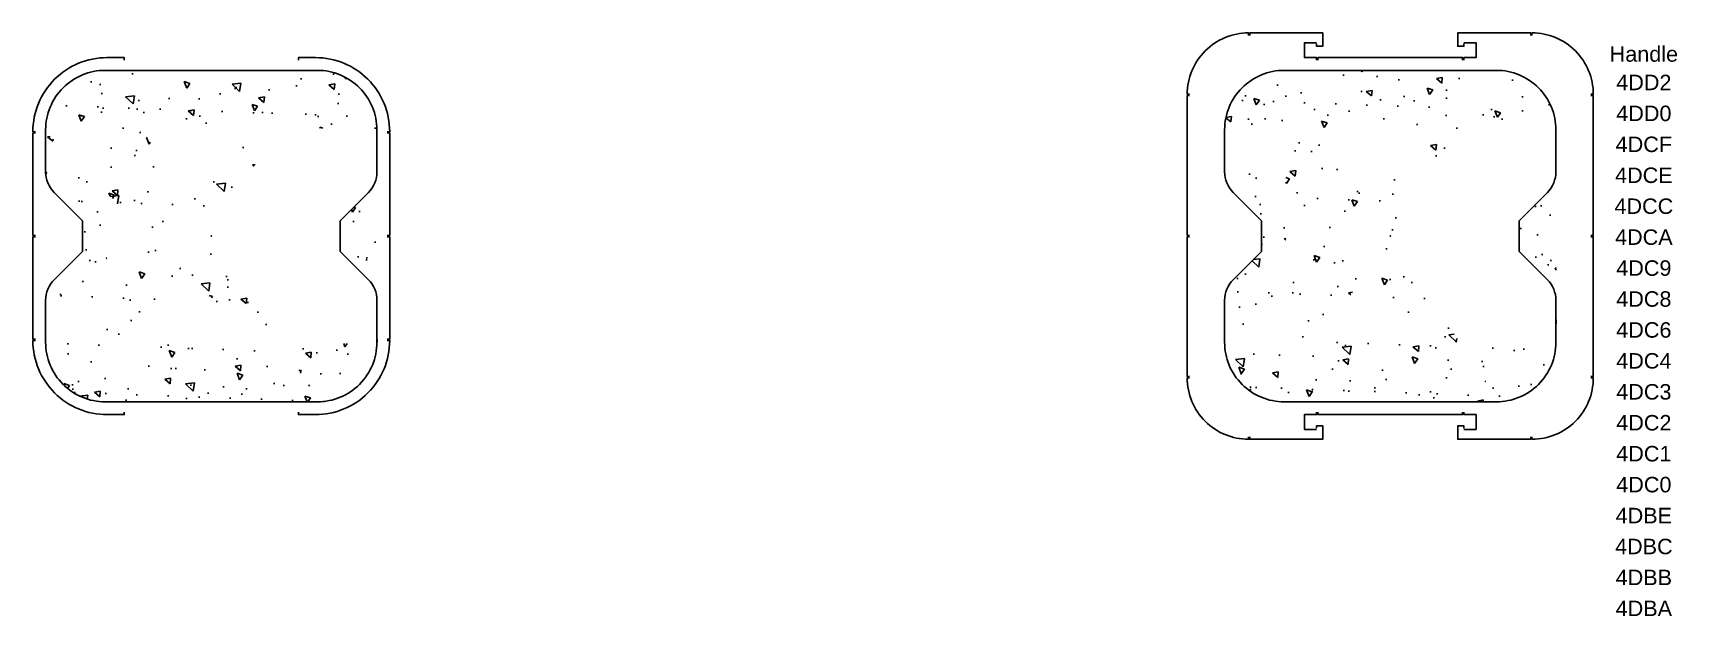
# Model space of a CAD drawing. Header units: millimetres. Extents: x -7838 to 162527, y -32093 to 60038.
# Drawn here: x 114069 to 127470, y 41486 to 46237 of the extents above; entities that cross this region are included whole.
import ezdxf

# ---------------------------------------------------------------- set-up
doc = ezdxf.new("R2010")
doc.units = ezdxf.units.MM
doc.layers.add('A-COLS  CUT', color=5, linetype='Continuous', lineweight=25)
doc.layers.add('AR_TVM', color=7, linetype='Continuous')
doc.styles.get("Standard").update_dxf_attribs({"font": 'arial.ttf'})

msp = doc.modelspace()

# ---------------------------------------------------------------- texts
at = {"char_height": 126, "width": 767.4024557}
for s, insert, attachment_point in [('Handle', (127198.5825, 46064.36838), 5), ('4DD2', (127198.5825, 45896.36838), 2), ('4DD0', (127198.5825, 45644.36838), 2), ('4DCF', (127198.5825, 45392.36838), 2), ('4DCE', (127198.5825, 45140.36838), 2), ('4DCC', (127198.5825, 44888.36838), 2), ('4DCA', (127198.5825, 44636.36838), 2), ('4DC9', (127198.5825, 44384.36838), 2), ('4DC8', (127198.5825, 44132.36838), 2), ('4DC6', (127198.5825, 43880.36838), 2), ('4DC4', (127198.5825, 43628.36838), 2), ('4DC3', (127198.5825, 43376.36838), 2), ('4DC2', (127198.5825, 43124.36838), 2), ('4DC1', (127198.5825, 42872.36838), 2), ('4DC0', (127198.5825, 42620.36838), 2), ('4DBE', (127198.5825, 42368.36838), 2), ('4DBC', (127198.5825, 42116.36838), 2), ('4DBB', (127198.5825, 41864.36838), 2), ('4DBA', (127198.5825, 41612.36838), 2)]:
    msp.add_mtext(s, dxfattribs=dict(at, insert=insert, attachment_point=attachment_point))

# ---------------------------------------------------------------- blocks, each defined once
blk = doc.blocks.new('A$C3f6ca57f')
at = {"layer": 'AR_TVM'}
h = blk.add_hatch(dxfattribs=at)
h.set_pattern_fill('AR-CONC', color=0, scale=3, angle=90, style=0)
h.set_pattern_definition([(140, (65844.4, 14380.63), (47.8173, 546.554), [57.15, -628.65]), (85, (65844.4, 14380.6), (-573.1705, -105.7303), [45.72, -502.9218]), (190.45144, (65848.4, 14426.17), (-525.3533, 440.8237), [48.57, -534.2707]), (136.1842, (65692, 14380.6), (126.127, 813.237), [85.725, -942.975]), (186.6356, (65702.5, 14448.4), (-742.278, 712.212), [72.855, -801.407]), (81.1842, (65692, 14380.6), (-742.278, 712.212), [68.58, -754.379]), (111, (65730.1, 14456.83), (306.7956, 454.8432), [57.15, -628.65]), (56, (65730.1, 14456.8), (-552.564, 185.406), [45.72, -502.92]), (161.45144, (65755.66, 14494.73), (-245.7683, 640.2493), [48.57, -534.27]), (127.5, (65844.4, 14380.63), (-253.6651, 9.2658), [0, -496.824, 0, -510.54, 0, -504.825]), (97.5, (65844.4, 14380.63), (-300.5417, 200.459), [0, -291.084, 0, -485.394, 0, -192.405]), (57.5, (65844.4, 14210.7), (17.18623, 406.7718), [0, -190.5, 0, -594.36, 0, -788.67]), (47.5, (65844.4, 14134.5), (-76.2795, 444.3875), [0, -247.65, 0, -394.716, 0, -560.07])])
edge = h.paths.add_edge_path()
edge.add_arc((-865, -865), 486, 178.2671, 271.7329)
edge.add_arc((-865, 865), 486, 88.2671, 181.7329)
edge.add_arc((865, -865), 486, 268.2671, 361.7329)
edge.add_arc((865, 865), 486, -1.7329, 91.7329)
edge.add_line((-879, -1350), (879, -1350))
edge.add_line((-879, 1350), (879, 1350))
edge.add_line((-1350, -879), (-1350, -475))
edge.add_arc((-1119, -528), 237, 139.8017, 167.0682, ccw=False)
edge.add_line((-1300, -375), (-1050, -125))
edge.add_line((-1050, -125), (-1050, 125))
edge.add_line((-1050, 125), (-1300, 375))
edge.add_arc((-1119, 528), 237, 192.9318, 220.1983, ccw=False)
edge.add_line((-1350, 475), (-1350, 879))
edge.add_line((1350, 879), (1350, 475))
edge.add_arc((1119, 528), 237, -40.1983, -12.9318, ccw=False)
edge.add_line((1300, 375), (1050, 125))
edge.add_line((1050, 125), (1050, -125))
edge.add_line((1050, -125), (1300, -375))
edge.add_arc((1119, -528), 237, 12.9318, 40.1983, ccw=False)
edge.add_line((1350, -475), (1350, -879))
at = {"color": 0}
blk.add_point((0, 0), dxfattribs=at)
at = {"layer": 'A-COLS  CUT', "color": 0}
blk.add_lwpolyline([(1050, 125), (1281, 356, 0.198912), (1350, 523), (1350, 865, 0.414214), (865, 1350), (-865, 1350, 0.414214), (-1350, 865), (-1350, 523, 0.198912), (-1281, 356), (-1050, 125), (-1050, -125), (-1281, -356, 0.198912), (-1350, -523), (-1350, -865, 0.414214), (-865, -1350), (865, -1350, 0.414214), (1350, -865), (1350, -523, 0.198912), (1281, -356), (1050, -125)], format="xyb", close=True, dxfattribs=at)

# ---------------------------------------------------------------- linework, layer by layer
for points in [[(123496.76641, 45736.96163), (123476.76641, 45736.96163, -0.4142135624), (123976.76641, 46236.96163), (123976.76641, 46216.96163)], [(126766.76641, 45736.96163), (126786.76641, 45736.96163, 0.4142135624), (126286.76641, 46236.96163), (126286.76641, 46216.96163)], [(114088.86426, 45431.96163), (114068.86426, 45431.96163, -0.4142135624), (114672.86426, 46035.96163), (114812.86426, 46035.96163), (114812.86426, 46015.96163)], [(116956.86426, 45431.96163), (116976.86426, 45431.96163, 0.4142135624), (116372.86426, 46035.96163), (116232.86426, 46035.96163), (116232.86426, 46015.96163)], [(114088.86426, 43731.96163), (114068.86426, 43731.96163, 0.4142135624), (114672.86426, 43127.96163), (114812.86426, 43127.96163), (114812.86426, 43147.96163)], [(116956.86426, 43731.96163), (116976.86426, 43731.96163, -0.4142135624), (116372.86426, 43127.96163), (116232.86426, 43127.96163), (116232.86426, 43147.96163)], [(123496.76641, 43426.96163), (123476.76641, 43426.96163, 0.4142135624), (123976.76641, 42926.96163), (123976.76641, 42946.96163)], [(126766.76641, 43426.96163), (126786.76641, 43426.96163, -0.4142135624), (126286.76641, 42926.96163), (126286.76641, 42946.96163)]]:
    msp.add_lwpolyline(points, format="xyb")
for points in [[(123986.76641, 46216.96163), (123986.76641, 46236.96163), (124581.76641, 46236.96163), (124581.76641, 46127.96163), (124531.76641, 46127.96163), (124531.76641, 46147.96163)], [(126276.76641, 46216.96163), (126276.76641, 46236.96163), (125681.76641, 46236.96163), (125681.76641, 46127.96163), (125731.76641, 46127.96163), (125731.76641, 46147.96163)], [(124531.76641, 46156.96163), (124431.76641, 46156.96163), (124431.76641, 46035.96163), (124531.76641, 46035.96163), (124531.76641, 46015.96163)], [(125731.76641, 46156.96163), (125831.76641, 46156.96163), (125831.76641, 46035.96163), (125731.76641, 46035.96163), (125731.76641, 46015.96163)], [(124541.76641, 46015.96163), (124541.76641, 46035.96163), (125721.76641, 46035.96163), (125721.76641, 46015.96163)], [(123496.76641, 44586.96163), (123476.76641, 44586.96163), (123476.76641, 45726.96163), (123496.76641, 45726.96163)], [(126766.76641, 44586.96163), (126786.76641, 44586.96163), (126786.76641, 45726.96163), (126766.76641, 45726.96163)], [(114088.86426, 44586.96163), (114068.86426, 44586.96163), (114068.86426, 45421.96163), (114088.86426, 45421.96163)], [(116956.86426, 44586.96163), (116976.86426, 44586.96163), (116976.86426, 45421.96163), (116956.86426, 45421.96163)], [(114088.86426, 44576.96163), (114068.86426, 44576.96163), (114068.86426, 43741.96163), (114088.86426, 43741.96163)], [(116956.86426, 44576.96163), (116976.86426, 44576.96163), (116976.86426, 43741.96163), (116956.86426, 43741.96163)], [(123496.76641, 44576.96163), (123476.76641, 44576.96163), (123476.76641, 43436.96163), (123496.76641, 43436.96163)], [(126766.76641, 44576.96163), (126786.76641, 44576.96163), (126786.76641, 43436.96163), (126766.76641, 43436.96163)], [(123986.76641, 42946.96163), (123986.76641, 42926.96163), (124581.76641, 42926.96163), (124581.76641, 43035.96163), (124531.76641, 43035.96163), (124531.76641, 43015.96163)], [(124531.76641, 43006.96163), (124431.76641, 43006.96163), (124431.76641, 43127.96163), (124531.76641, 43127.96163), (124531.76641, 43147.96163)], [(124541.76641, 43147.96163), (124541.76641, 43127.96163), (125721.76641, 43127.96163), (125721.76641, 43147.96163)], [(126276.76641, 42946.96163), (126276.76641, 42926.96163), (125681.76641, 42926.96163), (125681.76641, 43035.96163), (125731.76641, 43035.96163), (125731.76641, 43015.96163)], [(125731.76641, 43006.96163), (125831.76641, 43006.96163), (125831.76641, 43127.96163), (125731.76641, 43127.96163), (125731.76641, 43147.96163)]]:
    msp.add_lwpolyline(points)

# ---------------------------------------------------------------- block references
at = {"color": 8}
for p in [(115522.86426, 44581.96163), (125131.76641, 44581.96163)]:
    msp.add_blockref('A$C3f6ca57f', p, dxfattribs=at)

msp.set_redraw_order([(e.dxf.handle, doc.entitydb.next_handle()) for e in msp.query("TEXT MTEXT ATTDEF DIMENSION ARC_DIMENSION")])  # texts and dimensions are drawn at this point

doc.saveas('drawing.dxf')
